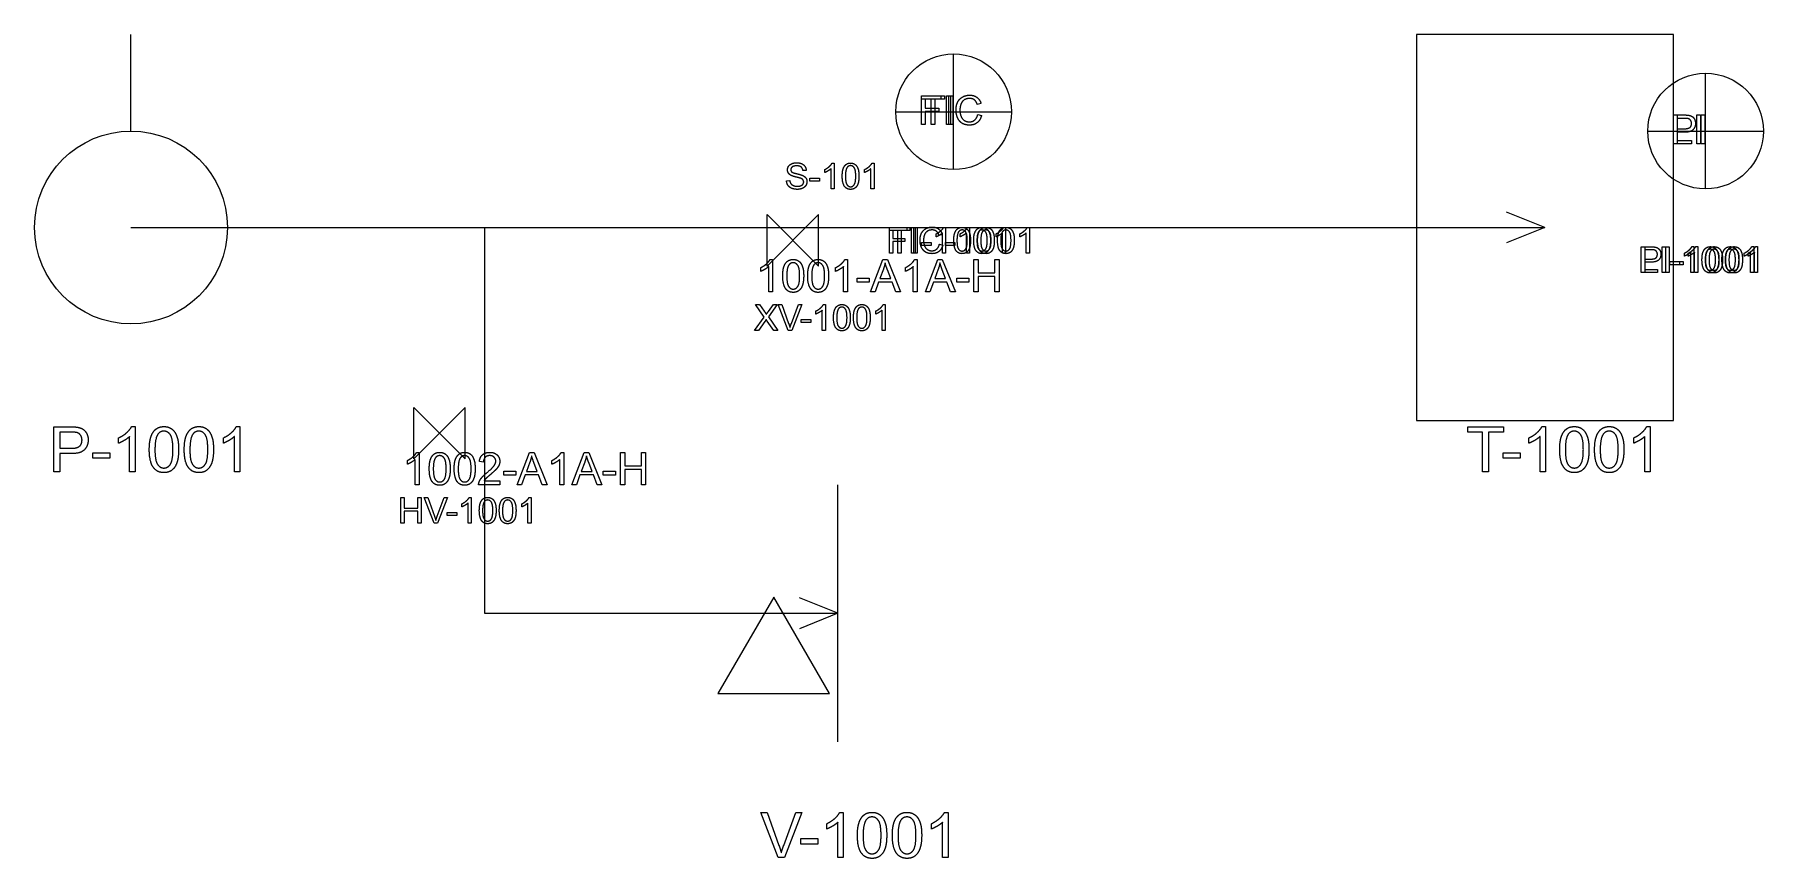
# Model space of a CAD drawing. Header units: millimetres. Extents: x 66 to 334, y 86 to 214.
import ezdxf

# ---------------------------------------------------------------- set-up
doc = ezdxf.new("R2010")
doc.units = ezdxf.units.MM
doc.layers.add('PID_View', color=7, linetype='CONTINUOUS')

msp = doc.modelspace()

# ---------------------------------------------------------------- linework, layer by layer
at = {"layer": 'PID_View'}
for p, q in [((80.5, 199.06), (80.5, 214.06)), ((320.5, 214.06), (280.5, 214.06)), ((280.5, 214.06), (280.5, 154.06)), ((320.5, 154.06), (320.5, 214.06)), ((208.5, 193.06), (208.5, 211.06)), ((208.5, 193.06), (208.5, 211.06)), ((325.5, 190.06), (325.5, 208.06)), ((325.5, 190.06), (325.5, 208.06)), ((203.5, 204.56), (207.06, 204.56)), ((203.5, 204.02), (203.5, 204.56)), ((203.5, 200.06), (203.5, 204.56)), ((203.5, 204.56), (206.53, 204.56)), ((206.53, 204.56), (206.53, 204.02)), ((207.06, 204.56), (207.06, 204.02)), ((207.4, 200.06), (207.4, 204.56)), ((207.4, 204.56), (208, 204.56)), ((207.77, 200.06), (207.77, 204.56)), ((207.77, 204.56), (208.37, 204.56)), ((208, 204.56), (208, 200.06)), ((208.37, 204.56), (208.37, 200.06)), ((199.5, 202.06), (217.5, 202.06)), ((199.5, 202.06), (217.5, 202.06)), ((204.98, 204.02), (203.5, 204.02)), ((204.09, 204.02), (204.09, 202.64)), ((206.53, 204.02), (204.09, 204.02)), ((204.09, 202.64), (206.2, 202.64)), ((204.09, 202.1), (204.09, 200.06)), ((206.2, 202.1), (204.09, 202.1)), ((204.98, 200.06), (204.98, 204.02)), ((205.58, 204.02), (205.58, 200.06)), ((207.06, 204.02), (205.58, 204.02)), ((206.2, 202.64), (206.2, 202.1)), ((212.77, 203.33), (212.18, 203.19)), ((204.09, 200.06), (203.5, 200.06)), ((205.58, 200.06), (204.98, 200.06)), ((208, 200.06), (207.4, 200.06)), ((208.37, 200.06), (207.77, 200.06)), ((212.25, 201.64), (212.84, 201.49)), ((316.5, 199.06), (334.5, 199.06)), ((316.5, 199.06), (334.5, 199.06)), ((320.5, 197.06), (320.5, 201.56)), ((320.5, 201.56), (321.09, 201.56)), ((320.5, 197.06), (320.5, 201.56)), ((320.5, 201.56), (322.2, 201.56)), ((321.09, 201.56), (321.09, 197.6)), ((321.09, 201.02), (321.09, 199.42)), ((322.24, 201.02), (321.09, 201.02)), ((321.09, 199.42), (322.26, 199.42)), ((324.12, 197.06), (324.12, 201.56)), ((324.12, 201.56), (324.71, 201.56)), ((324.71, 201.56), (324.71, 197.06)), ((324.79, 197.06), (324.79, 201.56)), ((324.79, 201.56), (325.38, 201.56)), ((325.38, 201.56), (325.38, 197.06)), ((323.31, 197.06), (320.5, 197.06)), ((321.09, 197.06), (320.5, 197.06)), ((321.09, 198.88), (321.09, 197.06)), ((322.25, 198.88), (321.09, 198.88)), ((321.09, 197.6), (323.31, 197.6)), ((323.31, 197.6), (323.31, 197.06)), ((324.71, 197.06), (324.12, 197.06)), ((325.38, 197.06), (324.79, 197.06)), ((189.59, 194.08), (189.91, 194.08)), ((189.91, 194.08), (189.91, 190.06)), ((195.8, 194.08), (196.12, 194.08)), ((196.12, 194.08), (196.12, 190.06)), ((182.5, 191.34), (183, 191.39)), ((185.56, 192.93), (185.05, 192.9)), ((186.15, 191.26), (186.15, 191.75)), ((186.15, 191.75), (187.65, 191.75)), ((187.65, 191.26), (186.15, 191.26)), ((187.65, 191.75), (187.65, 191.26)), ((188.44, 192.6), (188.44, 193.08)), ((189.42, 190.06), (189.42, 193.2)), ((194.65, 192.6), (194.65, 193.08)), ((195.63, 190.06), (195.63, 193.2)), ((189.91, 190.06), (189.42, 190.06)), ((196.12, 190.06), (195.63, 190.06)), ((179.5, 186.06), (187.5, 178.06)), ((187.5, 186.06), (179.5, 178.06)), ((179.5, 178.06), (179.5, 186.06)), ((187.5, 178.06), (187.5, 186.06)), ((300.5, 184.06), (294.5, 186.46)), ((80.5, 184.06), (300.5, 184.06)), ((80.5, 184.06), (135.5, 184.06)), ((95.5, 184.06), (110.5, 184.06)), ((135.5, 184.06), (135.5, 124.06)), ((198.5, 184.06), (201.67, 184.06)), ((198.5, 183.58), (198.5, 184.06)), ((198.5, 180.06), (198.5, 184.06)), ((198.5, 184.06), (201.2, 184.06)), ((199.82, 183.58), (198.5, 183.58)), ((199.03, 183.58), (199.03, 182.35)), ((201.2, 183.58), (199.03, 183.58)), ((199.82, 180.06), (199.82, 183.58)), ((200.35, 183.58), (200.35, 180.06)), ((201.67, 183.58), (200.35, 183.58)), ((201.2, 184.06), (201.2, 183.58)), ((201.67, 184.06), (201.67, 183.58)), ((201.97, 180.06), (201.97, 184.06)), ((201.97, 184.06), (202.5, 184.06)), ((202.3, 180.06), (202.3, 184.06)), ((202.3, 184.06), (202.83, 184.06)), ((202.5, 184.06), (202.5, 180.06)), ((202.83, 184.06), (202.83, 180.06)), ((205.79, 182.6), (205.79, 183.08)), ((206.74, 182.96), (206.22, 182.84)), ((206.77, 180.06), (206.77, 183.2)), ((206.95, 184.08), (207.26, 184.08)), ((207.26, 184.08), (207.26, 180.06)), ((209.5, 182.6), (209.5, 183.08)), ((210.48, 180.06), (210.48, 183.2)), ((210.65, 184.08), (210.97, 184.08)), ((210.97, 184.08), (210.97, 180.06)), ((215.1, 182.6), (215.1, 183.08)), ((216.09, 180.06), (216.09, 183.2)), ((216.26, 184.08), (216.58, 184.08)), ((216.58, 184.08), (216.58, 180.06)), ((218.81, 182.6), (218.81, 183.08)), ((219.79, 180.06), (219.79, 183.2)), ((219.97, 184.08), (220.28, 184.08)), ((220.28, 184.08), (220.28, 180.06)), ((300.5, 184.06), (294.5, 181.66)), ((199.03, 182.35), (200.9, 182.35)), ((199.03, 181.88), (199.03, 180.06)), ((200.9, 181.88), (199.03, 181.88)), ((200.9, 182.35), (200.9, 181.88)), ((203.5, 181.26), (203.5, 181.75)), ((203.5, 181.75), (205.01, 181.75)), ((205.01, 181.26), (203.5, 181.26)), ((205.01, 181.75), (205.01, 181.26)), ((206.28, 181.46), (206.81, 181.33)), ((207.21, 181.26), (207.21, 181.75)), ((207.21, 181.75), (208.71, 181.75)), ((208.71, 181.26), (207.21, 181.26)), ((208.71, 181.75), (208.71, 181.26)), ((315.5, 177.06), (315.5, 181.06)), ((315.5, 181.06), (316.03, 181.06)), ((315.5, 177.06), (315.5, 181.06)), ((315.5, 181.06), (317.01, 181.06)), ((316.03, 181.06), (316.03, 177.54)), ((316.03, 180.58), (316.03, 179.15)), ((317.05, 180.58), (316.03, 180.58)), ((318.72, 177.06), (318.72, 181.06)), ((318.72, 181.06), (319.25, 181.06)), ((319.25, 181.06), (319.25, 177.06)), ((319.31, 177.06), (319.31, 181.06)), ((319.31, 181.06), (319.84, 181.06)), ((319.84, 181.06), (319.84, 177.06)), ((323.37, 181.08), (323.68, 181.08)), ((323.68, 181.08), (323.68, 177.06)), ((323.96, 181.08), (324.28, 181.08)), ((324.28, 181.08), (324.28, 177.06)), ((332.68, 181.08), (333, 181.08)), ((333, 181.08), (333, 177.06)), ((333.27, 181.08), (333.59, 181.08)), ((333.59, 181.08), (333.59, 177.06)), ((178.5, 177.24), (178.5, 177.83)), ((179.73, 174.06), (179.73, 177.98)), ((179.94, 179.09), (180.34, 179.09)), ((180.34, 179.09), (180.34, 174.06)), ((190.14, 177.24), (190.14, 177.83)), ((191.37, 174.06), (191.37, 177.98)), ((191.59, 179.09), (191.98, 179.09)), ((191.98, 179.09), (191.98, 174.06)), ((195.58, 174.06), (197.5, 179.06)), ((197.57, 177.58), (197.02, 176.11)), ((197.5, 179.06), (198.21, 179.06)), ((198.21, 179.06), (200.25, 174.06)), ((199.03, 180.06), (198.5, 180.06)), ((200.35, 180.06), (199.82, 180.06)), ((201, 177.24), (201, 177.83)), ((202.5, 180.06), (201.97, 180.06)), ((202.23, 174.06), (202.23, 177.98)), ((202.83, 180.06), (202.3, 180.06)), ((202.44, 179.09), (202.84, 179.09)), ((202.84, 179.09), (202.84, 174.06)), ((204.11, 174.06), (206.03, 179.06)), ((206.1, 177.58), (205.55, 176.11)), ((206.03, 179.06), (206.74, 179.06)), ((206.74, 179.06), (208.78, 174.06)), ((207.26, 180.06), (206.77, 180.06)), ((210.97, 180.06), (210.48, 180.06)), ((211.66, 174.06), (211.66, 179.06)), ((211.66, 179.06), (212.32, 179.06)), ((212.32, 179.06), (212.32, 177.01)), ((214.91, 179.06), (215.57, 179.06)), ((214.91, 177.01), (214.91, 179.06)), ((215.57, 179.06), (215.57, 174.06)), ((216.58, 180.06), (216.09, 180.06)), ((220.28, 180.06), (219.79, 180.06)), ((316.03, 179.15), (317.06, 179.15)), ((316.03, 178.68), (316.03, 177.06)), ((317.05, 178.68), (316.03, 178.68)), ((319.92, 178.26), (319.92, 178.75)), ((319.92, 178.75), (321.43, 178.75)), ((321.43, 178.26), (319.92, 178.26)), ((320.51, 178.26), (320.51, 178.75)), ((320.51, 178.75), (322.02, 178.75)), ((322.02, 178.26), (320.51, 178.26)), ((321.43, 178.75), (321.43, 178.26)), ((322.02, 178.75), (322.02, 178.26)), ((322.21, 179.6), (322.21, 180.08)), ((322.81, 179.6), (322.81, 180.08)), ((323.19, 177.06), (323.19, 180.2)), ((323.79, 177.06), (323.79, 180.2)), ((331.52, 179.6), (331.52, 180.08)), ((332.12, 179.6), (332.12, 180.08)), ((332.51, 177.06), (332.51, 180.2)), ((333.1, 177.06), (333.1, 180.2)), ((193.49, 175.56), (193.49, 176.17)), ((193.49, 176.17), (195.37, 176.17)), ((195.37, 175.56), (193.49, 175.56)), ((195.37, 176.17), (195.37, 175.56)), ((196.83, 175.57), (196.28, 174.06)), ((198.92, 175.57), (196.83, 175.57)), ((197.02, 176.11), (198.71, 176.11)), ((198.71, 176.11), (198.19, 177.5)), ((199.5, 174.06), (198.92, 175.57)), ((205.36, 175.57), (204.81, 174.06)), ((207.45, 175.57), (205.36, 175.57)), ((205.55, 176.11), (207.25, 176.11)), ((207.25, 176.11), (206.72, 177.5)), ((208.03, 174.06), (207.45, 175.57)), ((208.99, 175.56), (208.99, 176.17)), ((208.99, 176.17), (210.88, 176.17)), ((210.88, 175.56), (208.99, 175.56)), ((210.88, 176.17), (210.88, 175.56)), ((212.32, 177.01), (214.91, 177.01)), ((212.32, 176.42), (212.32, 174.06)), ((214.91, 176.42), (212.32, 176.42)), ((214.91, 174.06), (214.91, 176.42)), ((318, 177.06), (315.5, 177.06)), ((316.03, 177.06), (315.5, 177.06)), ((316.03, 177.54), (318, 177.54)), ((318, 177.54), (318, 177.06)), ((319.25, 177.06), (318.72, 177.06)), ((319.84, 177.06), (319.31, 177.06)), ((323.68, 177.06), (323.19, 177.06)), ((324.28, 177.06), (323.79, 177.06)), ((333, 177.06), (332.51, 177.06)), ((333.59, 177.06), (333.1, 177.06)), ((180.34, 174.06), (179.73, 174.06)), ((191.98, 174.06), (191.37, 174.06)), ((196.28, 174.06), (195.58, 174.06)), ((200.25, 174.06), (199.5, 174.06)), ((202.84, 174.06), (202.23, 174.06)), ((204.81, 174.06), (204.11, 174.06)), ((208.78, 174.06), (208.03, 174.06)), ((212.32, 174.06), (211.66, 174.06)), ((215.57, 174.06), (214.91, 174.06)), ((177.5, 168.06), (179.04, 170.13)), ((177.68, 172.06), (178.31, 172.06)), ((179.04, 170.13), (177.68, 172.06)), ((178.31, 172.06), (179.04, 171.04)), ((180.51, 168.06), (179.5, 169.49)), ((181.05, 172.06), (179.67, 170.16)), ((179.67, 170.99), (180.48, 172.06)), ((179.67, 170.16), (181.16, 168.06)), ((180.48, 172.06), (181.05, 172.06)), ((182.77, 168.06), (181.22, 172.06)), ((181.22, 172.06), (181.79, 172.06)), ((181.79, 172.06), (182.83, 169.15)), ((183.26, 169.15), (184.34, 172.06)), ((184.88, 172.06), (183.31, 168.06)), ((184.34, 172.06), (184.88, 172.06)), ((184.79, 169.26), (184.79, 169.75)), ((184.79, 169.75), (186.3, 169.75)), ((186.3, 169.75), (186.3, 169.26)), ((187.08, 170.6), (187.08, 171.08)), ((188.06, 168.06), (188.06, 171.2)), ((188.24, 172.08), (188.55, 172.08)), ((188.55, 172.08), (188.55, 168.06)), ((196.4, 170.6), (196.4, 171.08)), ((197.38, 168.06), (197.38, 171.2)), ((197.55, 172.08), (197.87, 172.08)), ((197.87, 172.08), (197.87, 168.06)), ((178.13, 168.06), (177.5, 168.06)), ((179.14, 169.45), (178.13, 168.06)), ((181.16, 168.06), (180.51, 168.06)), ((183.31, 168.06), (182.77, 168.06)), ((186.3, 169.26), (184.79, 169.26)), ((188.55, 168.06), (188.06, 168.06)), ((197.87, 168.06), (197.38, 168.06)), ((124.5, 156.06), (132.5, 148.06)), ((132.5, 156.06), (124.5, 148.06)), ((124.5, 148.06), (124.5, 156.06)), ((132.5, 148.06), (132.5, 156.06)), ((280.5, 154.06), (320.5, 154.06)), ((68.5, 146.06), (68.5, 153.06)), ((68.5, 153.06), (71.14, 153.06)), ((69.43, 152.23), (69.43, 149.72)), ((71.21, 152.23), (69.43, 152.23)), ((78.58, 150.51), (78.58, 151.34)), ((80.29, 146.06), (80.29, 151.55)), ((80.6, 153.1), (81.15, 153.1)), ((81.15, 153.1), (81.15, 146.06)), ((94.88, 150.51), (94.88, 151.34)), ((96.59, 146.06), (96.59, 151.55)), ((96.9, 153.1), (97.45, 153.1)), ((97.45, 153.1), (97.45, 146.06)), ((288.5, 153.06), (294.04, 153.06)), ((288.5, 152.23), (288.5, 153.06)), ((290.8, 152.23), (288.5, 152.23)), ((290.8, 146.06), (290.8, 152.23)), ((291.73, 152.23), (291.73, 146.06)), ((294.04, 152.23), (291.73, 152.23)), ((294.04, 153.06), (294.04, 152.23)), ((298.02, 150.51), (298.02, 151.34)), ((299.74, 146.06), (299.74, 151.55)), ((300.05, 153.1), (300.6, 153.1)), ((300.6, 153.1), (300.6, 146.06)), ((314.32, 150.51), (314.32, 151.34)), ((316.04, 146.06), (316.04, 151.55)), ((316.35, 153.1), (316.9, 153.1)), ((316.9, 153.1), (316.9, 146.06)), ((69.43, 149.72), (71.23, 149.72)), ((69.43, 148.89), (69.43, 146.06)), ((71.22, 148.89), (69.43, 148.89)), ((74.57, 148.16), (74.57, 149.01)), ((74.57, 149.01), (77.21, 149.01)), ((77.21, 148.16), (74.57, 148.16)), ((77.21, 149.01), (77.21, 148.16)), ((124.73, 144.06), (124.73, 147.98)), ((124.94, 149.09), (125.34, 149.09)), ((125.34, 149.09), (125.34, 144.06)), ((140.58, 144.06), (142.5, 149.06)), ((142.5, 149.06), (143.21, 149.06)), ((143.21, 149.06), (145.25, 144.06)), ((147.23, 144.06), (147.23, 147.98)), ((147.44, 149.09), (147.84, 149.09)), ((147.84, 149.09), (147.84, 144.06)), ((149.11, 144.06), (151.03, 149.06)), ((151.03, 149.06), (151.74, 149.06)), ((151.74, 149.06), (153.78, 144.06)), ((156.66, 144.06), (156.66, 149.06)), ((156.66, 149.06), (157.32, 149.06)), ((157.32, 149.06), (157.32, 147.01)), ((159.91, 149.06), (160.57, 149.06)), ((159.91, 147.01), (159.91, 149.06)), ((160.57, 149.06), (160.57, 144.06)), ((294.01, 148.16), (294.01, 149.01)), ((294.01, 149.01), (296.65, 149.01)), ((296.65, 148.16), (294.01, 148.16)), ((296.65, 149.01), (296.65, 148.16)), ((69.43, 146.06), (68.5, 146.06)), ((81.15, 146.06), (80.29, 146.06)), ((97.45, 146.06), (96.59, 146.06)), ((123.5, 147.24), (123.5, 147.83)), ((135.34, 147.56), (134.71, 147.65)), ((138.49, 145.56), (138.49, 146.17)), ((138.49, 146.17), (140.37, 146.17)), ((140.37, 145.56), (138.49, 145.56)), ((140.37, 146.17), (140.37, 145.56)), ((141.83, 145.57), (141.28, 144.06)), ((143.92, 145.57), (141.83, 145.57)), ((142.57, 147.58), (142.02, 146.11)), ((142.02, 146.11), (143.71, 146.11)), ((143.71, 146.11), (143.19, 147.5)), ((144.5, 144.06), (143.92, 145.57)), ((146, 147.24), (146, 147.83)), ((150.36, 145.57), (149.81, 144.06)), ((152.45, 145.57), (150.36, 145.57)), ((151.1, 147.58), (150.55, 146.11)), ((150.55, 146.11), (152.25, 146.11)), ((152.25, 146.11), (151.72, 147.5)), ((153.03, 144.06), (152.45, 145.57)), ((153.99, 145.56), (153.99, 146.17)), ((153.99, 146.17), (155.88, 146.17)), ((155.88, 145.56), (153.99, 145.56)), ((155.88, 146.17), (155.88, 145.56)), ((157.32, 147.01), (159.91, 147.01)), ((157.32, 146.42), (157.32, 144.06)), ((159.91, 146.42), (157.32, 146.42)), ((159.91, 144.06), (159.91, 146.42)), ((291.73, 146.06), (290.8, 146.06)), ((300.6, 146.06), (299.74, 146.06)), ((316.9, 146.06), (316.04, 146.06)), ((125.34, 144.06), (124.73, 144.06)), ((137.89, 144.06), (134.59, 144.06)), ((135.45, 144.66), (137.89, 144.66)), ((137.89, 144.66), (137.89, 144.06)), ((141.28, 144.06), (140.58, 144.06)), ((145.25, 144.06), (144.5, 144.06)), ((147.84, 144.06), (147.23, 144.06)), ((149.81, 144.06), (149.11, 144.06)), ((153.78, 144.06), (153.03, 144.06)), ((157.32, 144.06), (156.66, 144.06)), ((160.57, 144.06), (159.91, 144.06)), ((190.5, 104.06), (190.5, 144.06)), ((122.5, 138.06), (122.5, 142.06)), ((122.5, 142.06), (123.03, 142.06)), ((123.03, 142.06), (123.03, 140.42)), ((123.03, 140.42), (125.11, 140.42)), ((123.03, 139.94), (123.03, 138.06)), ((125.11, 139.94), (123.03, 139.94)), ((125.11, 142.06), (125.63, 142.06)), ((125.11, 140.42), (125.11, 142.06)), ((125.11, 138.06), (125.11, 139.94)), ((125.63, 142.06), (125.63, 138.06)), ((127.66, 138.06), (126.11, 142.06)), ((126.11, 142.06), (126.68, 142.06)), ((126.68, 142.06), (127.72, 139.15)), ((128.15, 139.15), (129.23, 142.06)), ((129.77, 142.06), (128.2, 138.06)), ((129.23, 142.06), (129.77, 142.06)), ((131.97, 140.6), (131.97, 141.08)), ((132.96, 138.06), (132.96, 141.2)), ((133.13, 142.08), (133.45, 142.08)), ((133.45, 142.08), (133.45, 138.06)), ((141.29, 140.6), (141.29, 141.08)), ((142.27, 138.06), (142.27, 141.2)), ((142.44, 142.08), (142.76, 142.08)), ((142.76, 142.08), (142.76, 138.06)), ((123.03, 138.06), (122.5, 138.06)), ((125.63, 138.06), (125.11, 138.06)), ((128.2, 138.06), (127.66, 138.06)), ((129.68, 139.26), (129.68, 139.75)), ((129.68, 139.75), (131.19, 139.75)), ((131.19, 139.26), (129.68, 139.26)), ((131.19, 139.75), (131.19, 139.26)), ((133.45, 138.06), (132.96, 138.06)), ((142.76, 138.06), (142.27, 138.06)), ((180.5, 126.56), (171.8, 111.56)), ((180.5, 126.56), (171.8, 111.56)), ((189.2, 111.56), (180.5, 126.56)), ((189.2, 111.56), (180.5, 126.56)), ((190.5, 124.06), (184.5, 126.46)), ((135.5, 124.06), (190.5, 124.06)), ((190.5, 124.06), (184.5, 121.66)), ((171.8, 111.56), (189.2, 111.56)), ((171.8, 111.56), (189.2, 111.56)), ((181.21, 86.06), (178.5, 93.06)), ((178.5, 93.06), (179.5, 93.06)), ((179.5, 93.06), (181.32, 87.97)), ((182.06, 87.97), (183.95, 93.06)), ((184.9, 93.06), (182.16, 86.06)), ((183.95, 93.06), (184.9, 93.06)), ((190.48, 86.06), (190.48, 91.55)), ((190.78, 93.1), (191.33, 93.1)), ((191.33, 93.1), (191.33, 86.06)), ((206.78, 86.06), (206.78, 91.55)), ((207.08, 93.1), (207.63, 93.1)), ((207.63, 93.1), (207.63, 86.06)), ((184.75, 88.16), (184.75, 89.01)), ((184.75, 89.01), (187.39, 89.01)), ((187.39, 89.01), (187.39, 88.16)), ((188.76, 90.51), (188.76, 91.34)), ((205.06, 90.51), (205.06, 91.34)), ((187.39, 88.16), (184.75, 88.16)), ((182.16, 86.06), (181.21, 86.06)), ((191.33, 86.06), (190.48, 86.06)), ((207.63, 86.06), (206.78, 86.06))]:
    msp.add_line(p, q, dxfattribs=at)
for centre, radius in [((208.5, 202.06), 9), ((208.5, 202.06), 9), ((325.5, 199.06), 9), ((325.5, 199.06), 9), ((80.5, 184.06), 15)]:
    msp.add_circle(centre, radius, dxfattribs=at)
for points in [[(209.9, 204.37), (210.4, 204.64), (210.99, 204.64)], [(210.99, 204.64), (211.67, 204.64), (212.13, 204.3)], [(208.87, 202.34), (208.87, 203.05), (209.14, 203.57)], [(209.11, 201.14), (208.87, 201.7), (208.87, 202.34)], [(209.14, 203.57), (209.41, 204.1), (209.9, 204.37)], [(209.62, 203.21), (209.48, 202.79), (209.48, 202.35)], [(209.48, 202.35), (209.48, 201.77), (209.65, 201.35)], [(210.11, 203.88), (209.77, 203.63), (209.62, 203.21)], [(210.98, 204.13), (210.46, 204.13), (210.11, 203.88)], [(211.73, 203.91), (211.43, 204.13), (210.98, 204.13)], [(212.18, 203.19), (212.03, 203.68), (211.73, 203.91)], [(212.13, 204.3), (212.59, 203.95), (212.77, 203.33)], [(209.8, 200.28), (209.35, 200.58), (209.11, 201.14)], [(209.65, 201.35), (209.82, 200.92), (210.17, 200.7)], [(210.98, 199.98), (210.26, 199.98), (209.8, 200.28)], [(210.17, 200.7), (210.52, 200.49), (210.93, 200.49)], [(210.93, 200.49), (211.43, 200.49), (211.78, 200.78)], [(212.17, 200.37), (211.68, 199.98), (210.98, 199.98)], [(211.78, 200.78), (212.13, 201.07), (212.25, 201.64)], [(212.84, 201.49), (212.66, 200.75), (212.17, 200.37)], [(322.2, 201.56), (322.64, 201.56), (322.88, 201.52)], [(322.8, 200.98), (322.65, 201.02), (322.24, 201.02)], [(323.57, 199.28), (323.2, 198.88), (322.25, 198.88)], [(322.26, 199.42), (322.83, 199.42), (323.08, 199.63)], [(323.17, 200.72), (323.03, 200.92), (322.8, 200.98)], [(322.88, 201.52), (323.21, 201.46), (323.43, 201.31)], [(323.08, 199.63), (323.32, 199.85), (323.32, 200.24)], [(323.32, 200.24), (323.32, 200.52), (323.17, 200.72)], [(323.43, 201.31), (323.66, 201.15), (323.79, 200.87)], [(323.93, 200.25), (323.93, 199.68), (323.57, 199.28)], [(323.79, 200.87), (323.93, 200.59), (323.93, 200.25)], [(182.82, 193.59), (183, 193.86), (183.33, 193.99)], [(183.33, 193.99), (183.66, 194.13), (184.06, 194.13)], [(184.06, 194.13), (184.5, 194.13), (184.84, 193.99)], [(184.84, 193.99), (185.18, 193.84), (185.36, 193.56)], [(189.16, 193.55), (189.47, 193.82), (189.59, 194.08)], [(191.31, 193.18), (191.46, 193.61), (191.75, 193.85)], [(191.75, 193.85), (192.03, 194.08), (192.47, 194.08)], [(192.47, 194.08), (192.79, 194.08), (193.03, 193.95)], [(193.03, 193.95), (193.28, 193.82), (193.43, 193.58)], [(195.37, 193.55), (195.68, 193.82), (195.8, 194.08)], [(182.72, 190.62), (182.51, 190.94), (182.5, 191.34)], [(182.65, 193.03), (182.65, 193.33), (182.82, 193.59)], [(182.79, 192.53), (182.65, 192.75), (182.65, 193.03)], [(183.22, 192.15), (182.93, 192.3), (182.79, 192.53)], [(183, 191.39), (183.03, 191.09), (183.16, 190.9)], [(183.38, 193.48), (183.16, 193.3), (183.16, 193.06)], [(183.16, 193.06), (183.16, 192.84), (183.32, 192.7)], [(183.99, 191.9), (183.44, 192.04), (183.22, 192.15)], [(183.32, 192.7), (183.47, 192.56), (184.11, 192.42)], [(184.08, 193.65), (183.6, 193.65), (183.38, 193.48)], [(184.7, 191.71), (184.54, 191.77), (183.99, 191.9)], [(184.78, 193.46), (184.54, 193.65), (184.08, 193.65)], [(184.11, 192.42), (184.76, 192.27), (185, 192.16)], [(185.06, 191.47), (184.95, 191.61), (184.7, 191.71)], [(185.05, 192.9), (185.01, 193.27), (184.78, 193.46)], [(185, 192.16), (185.35, 192), (185.51, 191.76)], [(185.17, 191.15), (185.17, 191.33), (185.06, 191.47)], [(185.06, 190.8), (185.17, 190.96), (185.17, 191.15)], [(185.36, 193.56), (185.55, 193.29), (185.56, 192.93)], [(185.68, 191.19), (185.68, 190.87), (185.5, 190.59)], [(185.51, 191.76), (185.68, 191.51), (185.68, 191.19)], [(188.44, 193.08), (188.85, 193.27), (189.16, 193.55)], [(188.95, 192.86), (188.67, 192.69), (188.44, 192.6)], [(189.42, 193.2), (189.24, 193.03), (188.95, 192.86)], [(191.17, 192.04), (191.17, 192.75), (191.31, 193.18)], [(191.56, 190.41), (191.17, 190.91), (191.17, 192.04)], [(191.92, 193.39), (191.67, 193.02), (191.67, 192.04)], [(191.67, 192.04), (191.67, 191.05), (191.9, 190.72)], [(192.46, 193.68), (192.13, 193.68), (191.92, 193.39)], [(193.04, 193.35), (192.81, 193.68), (192.46, 193.68)], [(193.27, 192.04), (193.27, 193.03), (193.04, 193.35)], [(193.04, 190.73), (193.27, 191.05), (193.27, 192.04)], [(193.43, 193.58), (193.59, 193.34), (193.68, 192.98)], [(193.77, 192.04), (193.77, 191.33), (193.63, 190.9)], [(193.68, 192.98), (193.77, 192.63), (193.77, 192.04)], [(194.65, 193.08), (195.06, 193.27), (195.37, 193.55)], [(195.16, 192.86), (194.88, 192.69), (194.65, 192.6)], [(195.63, 193.2), (195.45, 193.03), (195.16, 192.86)], [(183.29, 190.15), (182.93, 190.31), (182.72, 190.62)], [(183.16, 190.9), (183.29, 190.7), (183.57, 190.59)], [(184.2, 189.99), (183.66, 189.99), (183.29, 190.15)], [(183.57, 190.59), (183.84, 190.47), (184.18, 190.47)], [(184.18, 190.47), (184.48, 190.47), (184.71, 190.56)], [(184.97, 190.15), (184.63, 189.99), (184.2, 189.99)], [(184.71, 190.56), (184.94, 190.65), (185.06, 190.8)], [(185.5, 190.59), (185.32, 190.3), (184.97, 190.15)], [(192.47, 189.99), (191.89, 189.99), (191.56, 190.41)], [(191.9, 190.72), (192.13, 190.4), (192.47, 190.4)], [(192.47, 190.4), (192.81, 190.4), (193.04, 190.73)], [(193.2, 190.23), (192.91, 189.99), (192.47, 189.99)], [(193.63, 190.9), (193.48, 190.46), (193.2, 190.23)], [(203.27, 182.09), (203.27, 182.72), (203.51, 183.18)], [(203.51, 183.18), (203.75, 183.65), (204.19, 183.89)], [(204.38, 183.46), (204.07, 183.24), (203.94, 182.86)], [(204.19, 183.89), (204.63, 184.13), (205.16, 184.13)], [(205.15, 183.68), (204.69, 183.68), (204.38, 183.46)], [(205.81, 183.48), (205.55, 183.68), (205.15, 183.68)], [(205.16, 184.13), (205.76, 184.13), (206.17, 183.82)], [(205.79, 183.08), (206.2, 183.27), (206.51, 183.55)], [(206.22, 182.84), (206.08, 183.28), (205.81, 183.48)], [(206.17, 183.82), (206.58, 183.52), (206.74, 182.96)], [(206.77, 183.2), (206.59, 183.03), (206.31, 182.86)], [(206.51, 183.55), (206.82, 183.82), (206.95, 184.08)], [(208.52, 182.04), (208.52, 182.75), (208.67, 183.18)], [(208.67, 183.18), (208.81, 183.61), (209.1, 183.85)], [(209.28, 183.39), (209.02, 183.02), (209.02, 182.04)], [(209.1, 183.85), (209.39, 184.08), (209.82, 184.08)], [(209.82, 183.68), (209.48, 183.68), (209.28, 183.39)], [(209.5, 183.08), (209.91, 183.27), (210.22, 183.55)], [(209.82, 184.08), (210.14, 184.08), (210.39, 183.95)], [(210.39, 183.35), (210.16, 183.68), (209.82, 183.68)], [(210.48, 183.2), (210.3, 183.03), (210.02, 182.86)], [(210.22, 183.55), (210.53, 183.82), (210.65, 184.08)], [(210.39, 183.95), (210.63, 183.82), (210.79, 183.58)], [(210.62, 182.04), (210.62, 183.03), (210.39, 183.35)], [(210.79, 183.58), (210.94, 183.34), (211.03, 182.98)], [(211.03, 182.98), (211.12, 182.63), (211.12, 182.04)], [(211.62, 182.04), (211.62, 182.75), (211.77, 183.18)], [(211.77, 183.18), (211.92, 183.61), (212.2, 183.85)], [(212.38, 183.39), (212.13, 183.02), (212.13, 182.04)], [(212.2, 183.85), (212.49, 184.08), (212.93, 184.08)], [(212.23, 182.04), (212.23, 182.75), (212.37, 183.18)], [(212.37, 183.18), (212.52, 183.61), (212.81, 183.85)], [(212.92, 183.68), (212.58, 183.68), (212.38, 183.39)], [(212.98, 183.39), (212.73, 183.02), (212.73, 182.04)], [(212.81, 183.85), (213.09, 184.08), (213.53, 184.08)], [(213.49, 183.35), (213.26, 183.68), (212.92, 183.68)], [(212.93, 184.08), (213.25, 184.08), (213.49, 183.95)], [(213.52, 183.68), (213.19, 183.68), (212.98, 183.39)], [(213.49, 183.95), (213.73, 183.82), (213.89, 183.58)], [(213.73, 182.04), (213.73, 183.03), (213.49, 183.35)], [(214.1, 183.35), (213.87, 183.68), (213.52, 183.68)], [(213.53, 184.08), (213.85, 184.08), (214.09, 183.95)], [(213.89, 183.58), (214.05, 183.34), (214.14, 182.98)], [(214.09, 183.95), (214.34, 183.82), (214.49, 183.58)], [(214.33, 182.04), (214.33, 183.03), (214.1, 183.35)], [(214.14, 182.98), (214.23, 182.63), (214.23, 182.04)], [(214.49, 183.58), (214.65, 183.34), (214.74, 182.98)], [(214.74, 182.98), (214.83, 182.63), (214.83, 182.04)], [(215.1, 183.08), (215.52, 183.27), (215.82, 183.55)], [(215.33, 182.04), (215.33, 182.75), (215.48, 183.18)], [(215.48, 183.18), (215.62, 183.61), (215.91, 183.85)], [(216.09, 183.2), (215.91, 183.03), (215.62, 182.86)], [(215.82, 183.55), (216.13, 183.82), (216.26, 184.08)], [(216.09, 183.39), (215.84, 183.02), (215.84, 182.04)], [(215.91, 183.85), (216.2, 184.08), (216.63, 184.08)], [(216.63, 183.68), (216.29, 183.68), (216.09, 183.39)], [(216.63, 184.08), (216.96, 184.08), (217.2, 183.95)], [(217.2, 183.35), (216.97, 183.68), (216.63, 183.68)], [(217.2, 183.95), (217.44, 183.82), (217.6, 183.58)], [(217.43, 182.04), (217.43, 183.03), (217.2, 183.35)], [(217.6, 183.58), (217.76, 183.34), (217.85, 182.98)], [(217.85, 182.98), (217.94, 182.63), (217.94, 182.04)], [(218.81, 183.08), (219.22, 183.27), (219.53, 183.55)], [(219.79, 183.2), (219.62, 183.03), (219.33, 182.86)], [(219.53, 183.55), (219.84, 183.82), (219.97, 184.08)], [(203.48, 181.02), (203.27, 181.52), (203.27, 182.09)], [(204.1, 180.25), (203.7, 180.52), (203.48, 181.02)], [(203.94, 182.86), (203.82, 182.49), (203.82, 182.09)], [(203.82, 182.09), (203.82, 181.58), (203.97, 181.2)], [(203.97, 181.2), (204.12, 180.82), (204.43, 180.63)], [(205.15, 179.99), (204.51, 179.99), (204.1, 180.25)], [(204.43, 180.63), (204.74, 180.44), (205.11, 180.44)], [(205.11, 180.44), (205.55, 180.44), (205.86, 180.7)], [(206.21, 180.33), (205.78, 179.99), (205.15, 179.99)], [(206.31, 182.86), (206.02, 182.69), (205.79, 182.6)], [(205.86, 180.7), (206.17, 180.96), (206.28, 181.46)], [(206.81, 181.33), (206.64, 180.68), (206.21, 180.33)], [(208.91, 180.41), (208.52, 180.91), (208.52, 182.04)], [(209.82, 179.99), (209.24, 179.99), (208.91, 180.41)], [(209.02, 182.04), (209.02, 181.05), (209.25, 180.72)], [(209.25, 180.72), (209.48, 180.4), (209.82, 180.4)], [(210.02, 182.86), (209.73, 182.69), (209.5, 182.6)], [(209.82, 180.4), (210.16, 180.4), (210.39, 180.73)], [(210.39, 180.73), (210.62, 181.05), (210.62, 182.04)], [(210.98, 180.9), (210.84, 180.46), (210.55, 180.23)], [(211.12, 182.04), (211.12, 181.33), (210.98, 180.9)], [(212.02, 180.41), (211.62, 180.91), (211.62, 182.04)], [(212.93, 179.99), (212.35, 179.99), (212.02, 180.41)], [(212.13, 182.04), (212.13, 181.05), (212.36, 180.72)], [(212.62, 180.41), (212.23, 180.91), (212.23, 182.04)], [(212.36, 180.72), (212.59, 180.4), (212.93, 180.4)], [(213.53, 179.99), (212.95, 179.99), (212.62, 180.41)], [(212.73, 182.04), (212.73, 181.05), (212.96, 180.72)], [(212.93, 180.4), (213.26, 180.4), (213.49, 180.73)], [(212.96, 180.72), (213.19, 180.4), (213.53, 180.4)], [(213.49, 180.73), (213.73, 181.05), (213.73, 182.04)], [(213.53, 180.4), (213.87, 180.4), (214.1, 180.73)], [(214.09, 180.9), (213.94, 180.46), (213.65, 180.23)], [(214.23, 182.04), (214.23, 181.33), (214.09, 180.9)], [(214.1, 180.73), (214.33, 181.05), (214.33, 182.04)], [(214.69, 180.9), (214.54, 180.46), (214.26, 180.23)], [(214.83, 182.04), (214.83, 181.33), (214.69, 180.9)], [(215.62, 182.86), (215.33, 182.69), (215.1, 182.6)], [(215.73, 180.41), (215.33, 180.91), (215.33, 182.04)], [(216.63, 179.99), (216.06, 179.99), (215.73, 180.41)], [(215.84, 182.04), (215.84, 181.05), (216.07, 180.72)], [(216.07, 180.72), (216.3, 180.4), (216.63, 180.4)], [(216.63, 180.4), (216.97, 180.4), (217.2, 180.73)], [(217.2, 180.73), (217.43, 181.05), (217.43, 182.04)], [(217.79, 180.9), (217.65, 180.46), (217.36, 180.23)], [(217.94, 182.04), (217.94, 181.33), (217.79, 180.9)], [(219.33, 182.86), (219.04, 182.69), (218.81, 182.6)], [(317.01, 181.06), (317.4, 181.06), (317.61, 181.02)], [(317.54, 180.55), (317.41, 180.58), (317.05, 180.58)], [(317.88, 180.31), (317.75, 180.49), (317.54, 180.55)], [(317.61, 181.02), (317.91, 180.97), (318.11, 180.83)], [(318, 179.88), (318, 180.13), (317.88, 180.31)], [(318.11, 180.83), (318.31, 180.7), (318.43, 180.45)], [(318.43, 180.45), (318.55, 180.2), (318.55, 179.9)], [(322.21, 180.08), (322.62, 180.27), (322.93, 180.55)], [(322.81, 180.08), (323.22, 180.27), (323.52, 180.55)], [(322.93, 180.55), (323.24, 180.82), (323.37, 181.08)], [(323.52, 180.55), (323.83, 180.82), (323.96, 181.08)], [(325.08, 180.18), (325.23, 180.61), (325.52, 180.85)], [(325.7, 180.39), (325.44, 180.02), (325.44, 179.04)], [(325.52, 180.85), (325.81, 181.08), (326.24, 181.08)], [(325.68, 180.18), (325.83, 180.61), (326.11, 180.85)], [(326.24, 180.68), (325.9, 180.68), (325.7, 180.39)], [(326.29, 180.39), (326.04, 180.02), (326.04, 179.04)], [(326.11, 180.85), (326.4, 181.08), (326.84, 181.08)], [(326.24, 181.08), (326.56, 181.08), (326.81, 180.95)], [(326.81, 180.35), (326.58, 180.68), (326.24, 180.68)], [(326.83, 180.68), (326.49, 180.68), (326.29, 180.39)], [(326.81, 180.95), (327.05, 180.82), (327.21, 180.58)], [(327.04, 179.04), (327.04, 180.03), (326.81, 180.35)], [(327.4, 180.35), (327.17, 180.68), (326.83, 180.68)], [(326.84, 181.08), (327.16, 181.08), (327.4, 180.95)], [(327.21, 180.58), (327.36, 180.34), (327.45, 179.98)], [(327.4, 180.95), (327.64, 180.82), (327.8, 180.58)], [(327.63, 179.04), (327.63, 180.03), (327.4, 180.35)], [(327.8, 180.58), (327.96, 180.34), (328.05, 179.98)], [(328.19, 180.18), (328.34, 180.61), (328.62, 180.85)], [(328.8, 180.39), (328.55, 180.02), (328.55, 179.04)], [(328.62, 180.85), (328.91, 181.08), (329.35, 181.08)], [(328.78, 180.18), (328.93, 180.61), (329.22, 180.85)], [(329.34, 180.68), (329, 180.68), (328.8, 180.39)], [(329.4, 180.39), (329.14, 180.02), (329.14, 179.04)], [(329.22, 180.85), (329.5, 181.08), (329.94, 181.08)], [(329.91, 180.35), (329.68, 180.68), (329.34, 180.68)], [(329.35, 181.08), (329.67, 181.08), (329.91, 180.95)], [(329.94, 180.68), (329.6, 180.68), (329.4, 180.39)], [(329.91, 180.95), (330.15, 180.82), (330.31, 180.58)], [(330.14, 179.04), (330.14, 180.03), (329.91, 180.35)], [(329.94, 181.08), (330.26, 181.08), (330.51, 180.95)], [(330.51, 180.35), (330.28, 180.68), (329.94, 180.68)], [(330.31, 180.58), (330.47, 180.34), (330.56, 179.98)], [(330.51, 180.95), (330.75, 180.82), (330.91, 180.58)], [(330.74, 179.04), (330.74, 180.03), (330.51, 180.35)], [(330.91, 180.58), (331.06, 180.34), (331.15, 179.98)], [(331.52, 180.08), (331.94, 180.27), (332.24, 180.55)], [(332.12, 180.08), (332.53, 180.27), (332.84, 180.55)], [(332.24, 180.55), (332.55, 180.82), (332.68, 181.08)], [(332.84, 180.55), (333.15, 180.82), (333.27, 181.08)], [(178.5, 177.83), (179.01, 178.08), (179.4, 178.42)], [(179.15, 177.56), (178.79, 177.34), (178.5, 177.24)], [(179.73, 177.98), (179.5, 177.77), (179.15, 177.56)], [(179.4, 178.42), (179.78, 178.77), (179.94, 179.09)], [(181.91, 176.53), (181.91, 177.42), (182.09, 177.96)], [(182.09, 177.96), (182.28, 178.5), (182.63, 178.8)], [(182.86, 178.22), (182.54, 177.76), (182.54, 176.53)], [(182.63, 178.8), (182.99, 179.09), (183.54, 179.09)], [(183.53, 178.58), (183.11, 178.58), (182.86, 178.22)], [(184.25, 178.17), (183.96, 178.58), (183.53, 178.58)], [(183.54, 179.09), (183.94, 179.09), (184.24, 178.93)], [(184.24, 178.93), (184.55, 178.77), (184.75, 178.46)], [(184.54, 176.53), (184.54, 177.77), (184.25, 178.17)], [(184.75, 178.46), (184.94, 178.15), (185.06, 177.71)], [(185.06, 177.71), (185.17, 177.28), (185.17, 176.53)], [(185.79, 176.53), (185.79, 177.42), (185.97, 177.96)], [(185.97, 177.96), (186.16, 178.5), (186.52, 178.8)], [(186.74, 178.22), (186.42, 177.76), (186.42, 176.53)], [(186.52, 178.8), (186.87, 179.09), (187.42, 179.09)], [(187.41, 178.58), (186.99, 178.58), (186.74, 178.22)], [(188.13, 178.17), (187.84, 178.58), (187.41, 178.58)], [(187.42, 179.09), (187.82, 179.09), (188.13, 178.93)], [(188.13, 178.93), (188.43, 178.77), (188.63, 178.46)], [(188.42, 176.53), (188.42, 177.77), (188.13, 178.17)], [(188.63, 178.46), (188.82, 178.15), (188.94, 177.71)], [(188.94, 177.71), (189.05, 177.28), (189.05, 176.53)], [(190.14, 177.83), (190.66, 178.08), (191.04, 178.42)], [(190.79, 177.56), (190.43, 177.34), (190.14, 177.24)], [(191.37, 177.98), (191.15, 177.77), (190.79, 177.56)], [(191.04, 178.42), (191.43, 178.77), (191.59, 179.09)], [(197.84, 178.54), (197.74, 178.05), (197.57, 177.58)], [(198.19, 177.5), (197.95, 178.13), (197.84, 178.54)], [(201, 177.83), (201.51, 178.08), (201.9, 178.42)], [(201.65, 177.56), (201.29, 177.34), (201, 177.24)], [(202.23, 177.98), (202, 177.77), (201.65, 177.56)], [(201.9, 178.42), (202.28, 178.77), (202.44, 179.09)], [(206.37, 178.54), (206.27, 178.05), (206.1, 177.58)], [(206.72, 177.5), (206.49, 178.13), (206.37, 178.54)], [(210.55, 180.23), (210.26, 179.99), (209.82, 179.99)], [(213.65, 180.23), (213.37, 179.99), (212.93, 179.99)], [(214.26, 180.23), (213.97, 179.99), (213.53, 179.99)], [(217.36, 180.23), (217.07, 179.99), (216.63, 179.99)], [(318.23, 179.03), (317.9, 178.68), (317.05, 178.68)], [(317.06, 179.15), (317.57, 179.15), (317.79, 179.35)], [(317.79, 179.35), (318, 179.54), (318, 179.88)], [(318.55, 179.9), (318.55, 179.39), (318.23, 179.03)], [(322.73, 179.86), (322.44, 179.69), (322.21, 179.6)], [(323.19, 180.2), (323.01, 180.03), (322.73, 179.86)], [(323.32, 179.86), (323.03, 179.69), (322.81, 179.6)], [(323.79, 180.2), (323.61, 180.03), (323.32, 179.86)], [(324.94, 179.04), (324.94, 179.75), (325.08, 180.18)], [(325.33, 177.41), (324.94, 177.91), (324.94, 179.04)], [(325.44, 179.04), (325.44, 178.05), (325.67, 177.72)], [(325.53, 179.04), (325.53, 179.75), (325.68, 180.18)], [(325.93, 177.41), (325.53, 177.91), (325.53, 179.04)], [(325.67, 177.72), (325.9, 177.4), (326.24, 177.4)], [(326.04, 179.04), (326.04, 178.05), (326.27, 177.72)], [(326.24, 177.4), (326.58, 177.4), (326.81, 177.73)], [(326.27, 177.72), (326.5, 177.4), (326.84, 177.4)], [(326.81, 177.73), (327.04, 178.05), (327.04, 179.04)], [(326.84, 177.4), (327.17, 177.4), (327.4, 177.73)], [(327.4, 177.9), (327.26, 177.46), (326.97, 177.23)], [(327.54, 179.04), (327.54, 178.33), (327.4, 177.9)], [(327.4, 177.73), (327.63, 178.05), (327.63, 179.04)], [(327.45, 179.98), (327.54, 179.63), (327.54, 179.04)], [(327.99, 177.9), (327.85, 177.46), (327.56, 177.23)], [(328.14, 179.04), (328.14, 178.33), (327.99, 177.9)], [(328.04, 179.04), (328.04, 179.75), (328.19, 180.18)], [(328.44, 177.41), (328.04, 177.91), (328.04, 179.04)], [(328.05, 179.98), (328.14, 179.63), (328.14, 179.04)], [(328.55, 179.04), (328.55, 178.05), (328.78, 177.72)], [(328.64, 179.04), (328.64, 179.75), (328.78, 180.18)], [(329.03, 177.41), (328.64, 177.91), (328.64, 179.04)], [(328.78, 177.72), (329.01, 177.4), (329.35, 177.4)], [(329.14, 179.04), (329.14, 178.05), (329.37, 177.72)], [(329.35, 177.4), (329.68, 177.4), (329.91, 177.73)], [(329.37, 177.72), (329.6, 177.4), (329.94, 177.4)], [(329.91, 177.73), (330.14, 178.05), (330.14, 179.04)], [(329.94, 177.4), (330.28, 177.4), (330.51, 177.73)], [(330.5, 177.9), (330.36, 177.46), (330.07, 177.23)], [(330.65, 179.04), (330.65, 178.33), (330.5, 177.9)], [(330.51, 177.73), (330.74, 178.05), (330.74, 179.04)], [(330.56, 179.98), (330.65, 179.63), (330.65, 179.04)], [(331.1, 177.9), (330.95, 177.46), (330.67, 177.23)], [(331.24, 179.04), (331.24, 178.33), (331.1, 177.9)], [(331.15, 179.98), (331.24, 179.63), (331.24, 179.04)], [(332.04, 179.86), (331.75, 179.69), (331.52, 179.6)], [(332.51, 180.2), (332.33, 180.03), (332.04, 179.86)], [(332.64, 179.86), (332.35, 179.69), (332.12, 179.6)], [(333.1, 180.2), (332.92, 180.03), (332.64, 179.86)], [(182.4, 174.49), (181.91, 175.12), (181.91, 176.53)], [(182.54, 176.53), (182.54, 175.3), (182.83, 174.89)], [(182.83, 174.89), (183.12, 174.48), (183.54, 174.48)], [(183.54, 174.48), (183.96, 174.48), (184.25, 174.89)], [(184.25, 174.89), (184.54, 175.3), (184.54, 176.53)], [(184.99, 175.11), (184.81, 174.56), (184.45, 174.27)], [(185.17, 176.53), (185.17, 175.65), (184.99, 175.11)], [(186.29, 174.49), (185.79, 175.12), (185.79, 176.53)], [(186.42, 176.53), (186.42, 175.3), (186.71, 174.89)], [(186.71, 174.89), (187, 174.48), (187.42, 174.48)], [(187.42, 174.48), (187.84, 174.48), (188.13, 174.89)], [(188.13, 174.89), (188.42, 175.3), (188.42, 176.53)], [(188.87, 175.11), (188.69, 174.56), (188.33, 174.27)], [(189.05, 176.53), (189.05, 175.65), (188.87, 175.11)], [(326.24, 176.99), (325.66, 176.99), (325.33, 177.41)], [(326.84, 176.99), (326.26, 176.99), (325.93, 177.41)], [(326.97, 177.23), (326.68, 176.99), (326.24, 176.99)], [(327.56, 177.23), (327.28, 176.99), (326.84, 176.99)], [(329.35, 176.99), (328.77, 176.99), (328.44, 177.41)], [(329.94, 176.99), (329.36, 176.99), (329.03, 177.41)], [(330.07, 177.23), (329.79, 176.99), (329.35, 176.99)], [(330.67, 177.23), (330.38, 176.99), (329.94, 176.99)], [(183.54, 173.97), (182.82, 173.97), (182.4, 174.49)], [(184.45, 174.27), (184.09, 173.97), (183.54, 173.97)], [(187.42, 173.97), (186.7, 173.97), (186.29, 174.49)], [(188.33, 174.27), (187.97, 173.97), (187.42, 173.97)], [(179.04, 171.04), (179.26, 170.72), (179.36, 170.55)], [(179.33, 169.73), (179.2, 169.53), (179.14, 169.45)], [(179.5, 169.49), (179.42, 169.61), (179.33, 169.73)], [(179.36, 170.55), (179.49, 170.75), (179.67, 170.99)], [(187.08, 171.08), (187.49, 171.27), (187.8, 171.55)], [(187.6, 170.86), (187.31, 170.69), (187.08, 170.6)], [(188.06, 171.2), (187.89, 171.03), (187.6, 170.86)], [(187.8, 171.55), (188.11, 171.82), (188.24, 172.08)], [(189.81, 170.04), (189.81, 170.75), (189.96, 171.18)], [(190.21, 168.41), (189.81, 168.91), (189.81, 170.04)], [(189.96, 171.18), (190.1, 171.61), (190.39, 171.85)], [(190.57, 171.39), (190.32, 171.02), (190.32, 170.04)], [(190.32, 170.04), (190.32, 169.05), (190.55, 168.72)], [(190.39, 171.85), (190.68, 172.08), (191.11, 172.08)], [(191.11, 171.68), (190.77, 171.68), (190.57, 171.39)], [(191.11, 172.08), (191.44, 172.08), (191.68, 171.95)], [(191.68, 171.35), (191.45, 171.68), (191.11, 171.68)], [(191.68, 171.95), (191.92, 171.82), (192.08, 171.58)], [(191.91, 170.04), (191.91, 171.03), (191.68, 171.35)], [(191.68, 168.73), (191.91, 169.05), (191.91, 170.04)], [(192.08, 171.58), (192.24, 171.34), (192.33, 170.98)], [(192.42, 170.04), (192.42, 169.33), (192.27, 168.9)], [(192.33, 170.98), (192.42, 170.63), (192.42, 170.04)], [(192.92, 170.04), (192.92, 170.75), (193.06, 171.18)], [(193.31, 168.41), (192.92, 168.91), (192.92, 170.04)], [(193.06, 171.18), (193.21, 171.61), (193.5, 171.85)], [(193.67, 171.39), (193.42, 171.02), (193.42, 170.04)], [(193.42, 170.04), (193.42, 169.05), (193.65, 168.72)], [(193.5, 171.85), (193.78, 172.08), (194.22, 172.08)], [(194.21, 171.68), (193.88, 171.68), (193.67, 171.39)], [(194.79, 171.35), (194.56, 171.68), (194.21, 171.68)], [(194.22, 172.08), (194.54, 172.08), (194.78, 171.95)], [(194.78, 171.95), (195.03, 171.82), (195.18, 171.58)], [(195.02, 170.04), (195.02, 171.03), (194.79, 171.35)], [(194.79, 168.73), (195.02, 169.05), (195.02, 170.04)], [(195.18, 171.58), (195.34, 171.34), (195.43, 170.98)], [(195.52, 170.04), (195.52, 169.33), (195.38, 168.9)], [(195.43, 170.98), (195.52, 170.63), (195.52, 170.04)], [(196.4, 171.08), (196.81, 171.27), (197.12, 171.55)], [(196.91, 170.86), (196.63, 170.69), (196.4, 170.6)], [(197.38, 171.2), (197.2, 171.03), (196.91, 170.86)], [(197.12, 171.55), (197.42, 171.82), (197.55, 172.08)], [(182.83, 169.15), (182.96, 168.8), (183.04, 168.5)], [(183.04, 168.5), (183.13, 168.82), (183.26, 169.15)], [(191.11, 167.99), (190.54, 167.99), (190.21, 168.41)], [(190.55, 168.72), (190.78, 168.4), (191.11, 168.4)], [(191.11, 168.4), (191.45, 168.4), (191.68, 168.73)], [(191.84, 168.23), (191.55, 167.99), (191.11, 167.99)], [(192.27, 168.9), (192.13, 168.46), (191.84, 168.23)], [(194.22, 167.99), (193.64, 167.99), (193.31, 168.41)], [(193.65, 168.72), (193.88, 168.4), (194.22, 168.4)], [(194.22, 168.4), (194.56, 168.4), (194.79, 168.73)], [(194.95, 168.23), (194.66, 167.99), (194.22, 167.99)], [(195.38, 168.9), (195.23, 168.46), (194.95, 168.23)], [(71.14, 153.06), (71.83, 153.06), (72.2, 152.99)], [(72.08, 152.16), (71.84, 152.23), (71.21, 152.23)], [(72.66, 151.75), (72.44, 152.06), (72.08, 152.16)], [(72.2, 152.99), (72.72, 152.91), (73.06, 152.67)], [(72.51, 150.06), (72.88, 150.39), (72.88, 151)], [(72.88, 151), (72.88, 151.44), (72.66, 151.75)], [(73.06, 152.67), (73.41, 152.42), (73.62, 151.99)], [(73.84, 151.03), (73.84, 150.13), (73.27, 149.51)], [(73.62, 151.99), (73.84, 151.55), (73.84, 151.03)], [(78.58, 151.34), (79.3, 151.68), (79.84, 152.16)], [(79.48, 150.95), (78.98, 150.66), (78.58, 150.51)], [(80.29, 151.55), (79.98, 151.25), (79.48, 150.95)], [(79.84, 152.16), (80.38, 152.65), (80.6, 153.1)], [(83.35, 149.52), (83.35, 150.76), (83.61, 151.52)], [(83.61, 151.52), (83.86, 152.28), (84.37, 152.69)], [(84.68, 151.89), (84.23, 151.25), (84.23, 149.52)], [(84.37, 152.69), (84.87, 153.1), (85.63, 153.1)], [(85.62, 152.39), (85.03, 152.39), (84.68, 151.89)], [(86.63, 151.82), (86.22, 152.39), (85.62, 152.39)], [(85.63, 153.1), (86.19, 153.1), (86.62, 152.87)], [(86.62, 152.87), (87.04, 152.65), (87.32, 152.22)], [(87.03, 149.52), (87.03, 151.25), (86.63, 151.82)], [(87.32, 152.22), (87.6, 151.79), (87.75, 151.18)], [(87.75, 151.18), (87.91, 150.56), (87.91, 149.52)], [(88.79, 149.52), (88.79, 150.76), (89.04, 151.52)], [(89.04, 151.52), (89.3, 152.28), (89.8, 152.69)], [(90.11, 151.89), (89.67, 151.25), (89.67, 149.52)], [(89.8, 152.69), (90.3, 153.1), (91.07, 153.1)], [(91.06, 152.39), (90.46, 152.39), (90.11, 151.89)], [(92.06, 151.82), (91.66, 152.39), (91.06, 152.39)], [(91.07, 153.1), (91.63, 153.1), (92.05, 152.87)], [(92.05, 152.87), (92.48, 152.65), (92.75, 152.22)], [(92.46, 149.52), (92.46, 151.25), (92.06, 151.82)], [(92.75, 152.22), (93.03, 151.79), (93.19, 151.18)], [(93.19, 151.18), (93.34, 150.56), (93.34, 149.52)], [(94.88, 151.34), (95.6, 151.68), (96.14, 152.16)], [(95.78, 150.95), (95.28, 150.66), (94.88, 150.51)], [(96.59, 151.55), (96.28, 151.25), (95.78, 150.95)], [(96.14, 152.16), (96.67, 152.65), (96.9, 153.1)], [(298.02, 151.34), (298.74, 151.68), (299.28, 152.16)], [(298.93, 150.95), (298.42, 150.66), (298.02, 150.51)], [(299.74, 151.55), (299.43, 151.25), (298.93, 150.95)], [(299.28, 152.16), (299.82, 152.65), (300.05, 153.1)], [(302.8, 149.52), (302.8, 150.76), (303.05, 151.52)], [(303.05, 151.52), (303.31, 152.28), (303.81, 152.69)], [(304.12, 151.89), (303.68, 151.25), (303.68, 149.52)], [(303.81, 152.69), (304.32, 153.1), (305.08, 153.1)], [(305.07, 152.39), (304.48, 152.39), (304.12, 151.89)], [(306.07, 151.82), (305.67, 152.39), (305.07, 152.39)], [(305.08, 153.1), (305.64, 153.1), (306.07, 152.87)], [(306.07, 152.87), (306.49, 152.65), (306.77, 152.22)], [(306.48, 149.52), (306.48, 151.25), (306.07, 151.82)], [(306.77, 152.22), (307.04, 151.79), (307.2, 151.18)], [(307.2, 151.18), (307.36, 150.56), (307.36, 149.52)], [(308.23, 149.52), (308.23, 150.76), (308.49, 151.52)], [(308.49, 151.52), (308.74, 152.28), (309.25, 152.69)], [(309.56, 151.89), (309.11, 151.25), (309.11, 149.52)], [(309.25, 152.69), (309.75, 153.1), (310.51, 153.1)], [(310.5, 152.39), (309.91, 152.39), (309.56, 151.89)], [(311.51, 151.82), (311.1, 152.39), (310.5, 152.39)], [(310.51, 153.1), (311.07, 153.1), (311.5, 152.87)], [(311.5, 152.87), (311.92, 152.65), (312.2, 152.22)], [(311.91, 149.52), (311.91, 151.25), (311.51, 151.82)], [(312.2, 152.22), (312.48, 151.79), (312.63, 151.18)], [(312.63, 151.18), (312.79, 150.56), (312.79, 149.52)], [(314.32, 151.34), (315.04, 151.68), (315.58, 152.16)], [(315.23, 150.95), (314.72, 150.66), (314.32, 150.51)], [(316.04, 151.55), (315.73, 151.25), (315.23, 150.95)], [(315.58, 152.16), (316.12, 152.65), (316.35, 153.1)], [(73.27, 149.51), (72.7, 148.89), (71.22, 148.89)], [(71.23, 149.72), (72.13, 149.72), (72.51, 150.06)], [(84.04, 146.67), (83.35, 147.54), (83.35, 149.52)], [(84.23, 149.52), (84.23, 147.79), (84.64, 147.22)], [(86.63, 147.23), (87.03, 147.8), (87.03, 149.52)], [(87.91, 149.52), (87.91, 148.28), (87.66, 147.52)], [(89.48, 146.67), (88.79, 147.54), (88.79, 149.52)], [(89.67, 149.52), (89.67, 147.79), (90.07, 147.22)], [(92.06, 147.23), (92.46, 147.8), (92.46, 149.52)], [(93.34, 149.52), (93.34, 148.28), (93.09, 147.52)], [(123.5, 147.83), (124.01, 148.08), (124.4, 148.42)], [(124.73, 147.98), (124.5, 147.77), (124.15, 147.56)], [(124.4, 148.42), (124.78, 148.77), (124.94, 149.09)], [(126.91, 146.53), (126.91, 147.42), (127.09, 147.96)], [(127.09, 147.96), (127.28, 148.5), (127.63, 148.8)], [(127.86, 148.22), (127.54, 147.76), (127.54, 146.53)], [(127.63, 148.8), (127.99, 149.09), (128.54, 149.09)], [(128.53, 148.58), (128.11, 148.58), (127.86, 148.22)], [(129.25, 148.17), (128.96, 148.58), (128.53, 148.58)], [(128.54, 149.09), (128.94, 149.09), (129.24, 148.93)], [(129.24, 148.93), (129.55, 148.77), (129.75, 148.46)], [(129.54, 146.53), (129.54, 147.77), (129.25, 148.17)], [(129.75, 148.46), (129.94, 148.15), (130.06, 147.71)], [(130.79, 146.53), (130.79, 147.42), (130.97, 147.96)], [(130.97, 147.96), (131.16, 148.5), (131.52, 148.8)], [(131.74, 148.22), (131.42, 147.76), (131.42, 146.53)], [(131.52, 148.8), (131.87, 149.09), (132.42, 149.09)], [(132.41, 148.58), (131.99, 148.58), (131.74, 148.22)], [(133.13, 148.17), (132.84, 148.58), (132.41, 148.58)], [(132.42, 149.09), (132.82, 149.09), (133.13, 148.93)], [(133.13, 148.93), (133.43, 148.77), (133.63, 148.46)], [(133.42, 146.53), (133.42, 147.77), (133.13, 148.17)], [(133.63, 148.46), (133.82, 148.15), (133.94, 147.71)], [(134.71, 147.65), (134.77, 148.35), (135.2, 148.72)], [(135.2, 148.72), (135.62, 149.09), (136.33, 149.09)], [(135.61, 148.31), (135.34, 148.04), (135.34, 147.56)], [(136.32, 148.58), (135.87, 148.58), (135.61, 148.31)], [(137, 148.33), (136.74, 148.58), (136.32, 148.58)], [(136.33, 149.09), (137.05, 149.09), (137.47, 148.69)], [(137.26, 147.72), (137.26, 148.08), (137, 148.33)], [(137.47, 148.69), (137.89, 148.29), (137.89, 147.7)], [(142.84, 148.54), (142.74, 148.05), (142.57, 147.58)], [(143.19, 147.5), (142.95, 148.13), (142.84, 148.54)], [(146, 147.83), (146.51, 148.08), (146.9, 148.42)], [(147.23, 147.98), (147, 147.77), (146.65, 147.56)], [(146.9, 148.42), (147.28, 148.77), (147.44, 149.09)], [(151.37, 148.54), (151.27, 148.05), (151.1, 147.58)], [(151.72, 147.5), (151.49, 148.13), (151.37, 148.54)], [(303.49, 146.67), (302.8, 147.54), (302.8, 149.52)], [(303.68, 149.52), (303.68, 147.79), (304.08, 147.22)], [(306.07, 147.23), (306.48, 147.8), (306.48, 149.52)], [(307.36, 149.52), (307.36, 148.28), (307.11, 147.52)], [(308.92, 146.67), (308.23, 147.54), (308.23, 149.52)], [(309.11, 149.52), (309.11, 147.79), (309.52, 147.22)], [(311.51, 147.23), (311.91, 147.8), (311.91, 149.52)], [(312.79, 149.52), (312.79, 148.28), (312.54, 147.52)], [(85.63, 145.94), (84.62, 145.94), (84.04, 146.67)], [(84.64, 147.22), (85.04, 146.65), (85.63, 146.65)], [(85.63, 146.65), (86.22, 146.65), (86.63, 147.23)], [(86.9, 146.35), (86.4, 145.94), (85.63, 145.94)], [(87.66, 147.52), (87.41, 146.77), (86.9, 146.35)], [(91.07, 145.94), (90.05, 145.94), (89.48, 146.67)], [(90.07, 147.22), (90.47, 146.65), (91.07, 146.65)], [(91.07, 146.65), (91.66, 146.65), (92.06, 147.23)], [(92.34, 146.35), (91.83, 145.94), (91.07, 145.94)], [(93.09, 147.52), (92.84, 146.77), (92.34, 146.35)], [(124.15, 147.56), (123.79, 147.34), (123.5, 147.24)], [(127.4, 144.49), (126.91, 145.12), (126.91, 146.53)], [(127.54, 146.53), (127.54, 145.3), (127.83, 144.89)], [(129.25, 144.89), (129.54, 145.3), (129.54, 146.53)], [(130.17, 146.53), (130.17, 145.65), (129.99, 145.11)], [(130.06, 147.71), (130.17, 147.28), (130.17, 146.53)], [(131.29, 144.49), (130.79, 145.12), (130.79, 146.53)], [(131.42, 146.53), (131.42, 145.3), (131.71, 144.89)], [(133.13, 144.89), (133.42, 145.3), (133.42, 146.53)], [(134.05, 146.53), (134.05, 145.65), (133.87, 145.11)], [(133.94, 147.71), (134.05, 147.28), (134.05, 146.53)], [(135.07, 145.15), (135.35, 145.48), (135.87, 145.92)], [(136.41, 145.62), (135.86, 145.16), (135.7, 144.99)], [(135.87, 145.92), (136.69, 146.59), (136.97, 146.98)], [(137.36, 146.5), (137.07, 146.18), (136.41, 145.62)], [(136.97, 146.98), (137.26, 147.37), (137.26, 147.72)], [(137.77, 147.11), (137.64, 146.82), (137.36, 146.5)], [(137.89, 147.7), (137.89, 147.4), (137.77, 147.11)], [(146.65, 147.56), (146.29, 147.34), (146, 147.24)], [(305.08, 145.94), (304.07, 145.94), (303.49, 146.67)], [(304.08, 147.22), (304.49, 146.65), (305.08, 146.65)], [(305.08, 146.65), (305.67, 146.65), (306.07, 147.23)], [(306.35, 146.35), (305.85, 145.94), (305.08, 145.94)], [(307.11, 147.52), (306.85, 146.77), (306.35, 146.35)], [(310.51, 145.94), (309.5, 145.94), (308.92, 146.67)], [(309.52, 147.22), (309.92, 146.65), (310.51, 146.65)], [(310.51, 146.65), (311.1, 146.65), (311.51, 147.23)], [(311.78, 146.35), (311.28, 145.94), (310.51, 145.94)], [(312.54, 147.52), (312.29, 146.77), (311.78, 146.35)], [(128.54, 143.97), (127.82, 143.97), (127.4, 144.49)], [(127.83, 144.89), (128.12, 144.48), (128.54, 144.48)], [(128.54, 144.48), (128.96, 144.48), (129.25, 144.89)], [(129.45, 144.27), (129.09, 143.97), (128.54, 143.97)], [(129.99, 145.11), (129.81, 144.56), (129.45, 144.27)], [(132.42, 143.97), (131.7, 143.97), (131.29, 144.49)], [(131.71, 144.89), (132, 144.48), (132.42, 144.48)], [(132.42, 144.48), (132.84, 144.48), (133.13, 144.89)], [(133.33, 144.27), (132.97, 143.97), (132.42, 143.97)], [(133.87, 145.11), (133.69, 144.56), (133.33, 144.27)], [(134.59, 144.06), (134.59, 144.28), (134.67, 144.49)], [(134.67, 144.49), (134.79, 144.83), (135.07, 145.15)], [(135.7, 144.99), (135.55, 144.82), (135.45, 144.66)], [(131.97, 141.08), (132.39, 141.27), (132.69, 141.55)], [(132.49, 140.86), (132.2, 140.69), (131.97, 140.6)], [(132.96, 141.2), (132.78, 141.03), (132.49, 140.86)], [(132.69, 141.55), (133, 141.82), (133.13, 142.08)], [(134.7, 140.04), (134.7, 140.75), (134.85, 141.18)], [(135.1, 138.41), (134.7, 138.91), (134.7, 140.04)], [(134.85, 141.18), (134.99, 141.61), (135.28, 141.85)], [(135.46, 141.39), (135.21, 141.02), (135.21, 140.04)], [(135.21, 140.04), (135.21, 139.05), (135.44, 138.72)], [(135.28, 141.85), (135.57, 142.08), (136.01, 142.08)], [(136, 141.68), (135.66, 141.68), (135.46, 141.39)], [(136.57, 141.35), (136.34, 141.68), (136, 141.68)], [(136.01, 142.08), (136.33, 142.08), (136.57, 141.95)], [(136.57, 141.95), (136.81, 141.82), (136.97, 141.58)], [(136.8, 140.04), (136.8, 141.03), (136.57, 141.35)], [(136.57, 138.73), (136.8, 139.05), (136.8, 140.04)], [(136.97, 141.58), (137.13, 141.34), (137.22, 140.98)], [(137.31, 140.04), (137.31, 139.33), (137.16, 138.9)], [(137.22, 140.98), (137.31, 140.63), (137.31, 140.04)], [(137.81, 140.04), (137.81, 140.75), (137.95, 141.18)], [(138.2, 138.41), (137.81, 138.91), (137.81, 140.04)], [(137.95, 141.18), (138.1, 141.61), (138.39, 141.85)], [(138.57, 141.39), (138.31, 141.02), (138.31, 140.04)], [(138.31, 140.04), (138.31, 139.05), (138.54, 138.72)], [(138.39, 141.85), (138.67, 142.08), (139.11, 142.08)], [(139.11, 141.68), (138.77, 141.68), (138.57, 141.39)], [(139.11, 142.08), (139.43, 142.08), (139.67, 141.95)], [(139.68, 141.35), (139.45, 141.68), (139.11, 141.68)], [(139.67, 141.95), (139.92, 141.82), (140.08, 141.58)], [(139.91, 140.04), (139.91, 141.03), (139.68, 141.35)], [(139.68, 138.73), (139.91, 139.05), (139.91, 140.04)], [(140.08, 141.58), (140.23, 141.34), (140.32, 140.98)], [(140.41, 140.04), (140.41, 139.33), (140.27, 138.9)], [(140.32, 140.98), (140.41, 140.63), (140.41, 140.04)], [(141.29, 141.08), (141.7, 141.27), (142.01, 141.55)], [(141.81, 140.86), (141.52, 140.69), (141.29, 140.6)], [(142.27, 141.2), (142.09, 141.03), (141.81, 140.86)], [(142.01, 141.55), (142.32, 141.82), (142.44, 142.08)], [(127.72, 139.15), (127.85, 138.8), (127.93, 138.5)], [(127.93, 138.5), (128.03, 138.82), (128.15, 139.15)], [(136.01, 137.99), (135.43, 137.99), (135.1, 138.41)], [(135.44, 138.72), (135.67, 138.4), (136.01, 138.4)], [(136.01, 138.4), (136.34, 138.4), (136.57, 138.73)], [(136.73, 138.23), (136.44, 137.99), (136.01, 137.99)], [(137.16, 138.9), (137.02, 138.46), (136.73, 138.23)], [(139.11, 137.99), (138.53, 137.99), (138.2, 138.41)], [(138.54, 138.72), (138.77, 138.4), (139.11, 138.4)], [(139.11, 138.4), (139.45, 138.4), (139.68, 138.73)], [(139.84, 138.23), (139.55, 137.99), (139.11, 137.99)], [(140.27, 138.9), (140.12, 138.46), (139.84, 138.23)], [(188.76, 91.34), (189.48, 91.68), (190.02, 92.16)], [(190.48, 91.55), (190.17, 91.25), (189.66, 90.95)], [(190.02, 92.16), (190.56, 92.65), (190.78, 93.1)], [(193.53, 89.52), (193.53, 90.76), (193.79, 91.52)], [(193.79, 91.52), (194.04, 92.28), (194.55, 92.69)], [(194.86, 91.89), (194.42, 91.25), (194.42, 89.52)], [(194.55, 92.69), (195.05, 93.1), (195.81, 93.1)], [(195.8, 92.39), (195.21, 92.39), (194.86, 91.89)], [(196.81, 91.82), (196.41, 92.39), (195.8, 92.39)], [(195.81, 93.1), (196.38, 93.1), (196.8, 92.87)], [(196.8, 92.87), (197.23, 92.65), (197.5, 92.22)], [(197.21, 89.52), (197.21, 91.25), (196.81, 91.82)], [(197.5, 92.22), (197.78, 91.79), (197.94, 91.18)], [(198.97, 89.52), (198.97, 90.76), (199.22, 91.52)], [(199.22, 91.52), (199.48, 92.28), (199.98, 92.69)], [(200.29, 91.89), (199.85, 91.25), (199.85, 89.52)], [(199.98, 92.69), (200.48, 93.1), (201.25, 93.1)], [(201.24, 92.39), (200.65, 92.39), (200.29, 91.89)], [(202.24, 91.82), (201.84, 92.39), (201.24, 92.39)], [(201.25, 93.1), (201.81, 93.1), (202.23, 92.87)], [(202.23, 92.87), (202.66, 92.65), (202.94, 92.22)], [(202.64, 89.52), (202.64, 91.25), (202.24, 91.82)], [(202.94, 92.22), (203.21, 91.79), (203.37, 91.18)], [(205.06, 91.34), (205.78, 91.68), (206.32, 92.16)], [(206.78, 91.55), (206.47, 91.25), (205.96, 90.95)], [(206.32, 92.16), (206.86, 92.65), (207.08, 93.1)], [(189.66, 90.95), (189.16, 90.66), (188.76, 90.51)], [(194.23, 86.67), (193.53, 87.54), (193.53, 89.52)], [(194.42, 89.52), (194.42, 87.79), (194.82, 87.22)], [(196.81, 87.23), (197.21, 87.8), (197.21, 89.52)], [(198.09, 89.52), (198.09, 88.28), (197.84, 87.52)], [(197.94, 91.18), (198.09, 90.56), (198.09, 89.52)], [(199.66, 86.67), (198.97, 87.54), (198.97, 89.52)], [(199.85, 89.52), (199.85, 87.79), (200.25, 87.22)], [(202.24, 87.23), (202.64, 87.8), (202.64, 89.52)], [(203.53, 89.52), (203.53, 88.28), (203.27, 87.52)], [(203.37, 91.18), (203.53, 90.56), (203.53, 89.52)], [(205.96, 90.95), (205.46, 90.66), (205.06, 90.51)], [(181.32, 87.97), (181.54, 87.36), (181.69, 86.82)], [(181.69, 86.82), (181.85, 87.4), (182.06, 87.97)], [(195.81, 85.94), (194.8, 85.94), (194.23, 86.67)], [(194.82, 87.22), (195.22, 86.65), (195.81, 86.65)], [(195.81, 86.65), (196.41, 86.65), (196.81, 87.23)], [(197.08, 86.35), (196.58, 85.94), (195.81, 85.94)], [(197.84, 87.52), (197.59, 86.77), (197.08, 86.35)], [(201.25, 85.94), (200.24, 85.94), (199.66, 86.67)], [(200.25, 87.22), (200.66, 86.65), (201.25, 86.65)], [(201.25, 86.65), (201.84, 86.65), (202.24, 87.23)], [(202.52, 86.35), (202.01, 85.94), (201.25, 85.94)], [(203.27, 87.52), (203.02, 86.77), (202.52, 86.35)]]:
    msp.add_open_spline(points, degree=2, dxfattribs=at)

doc.saveas('drawing.dxf')
